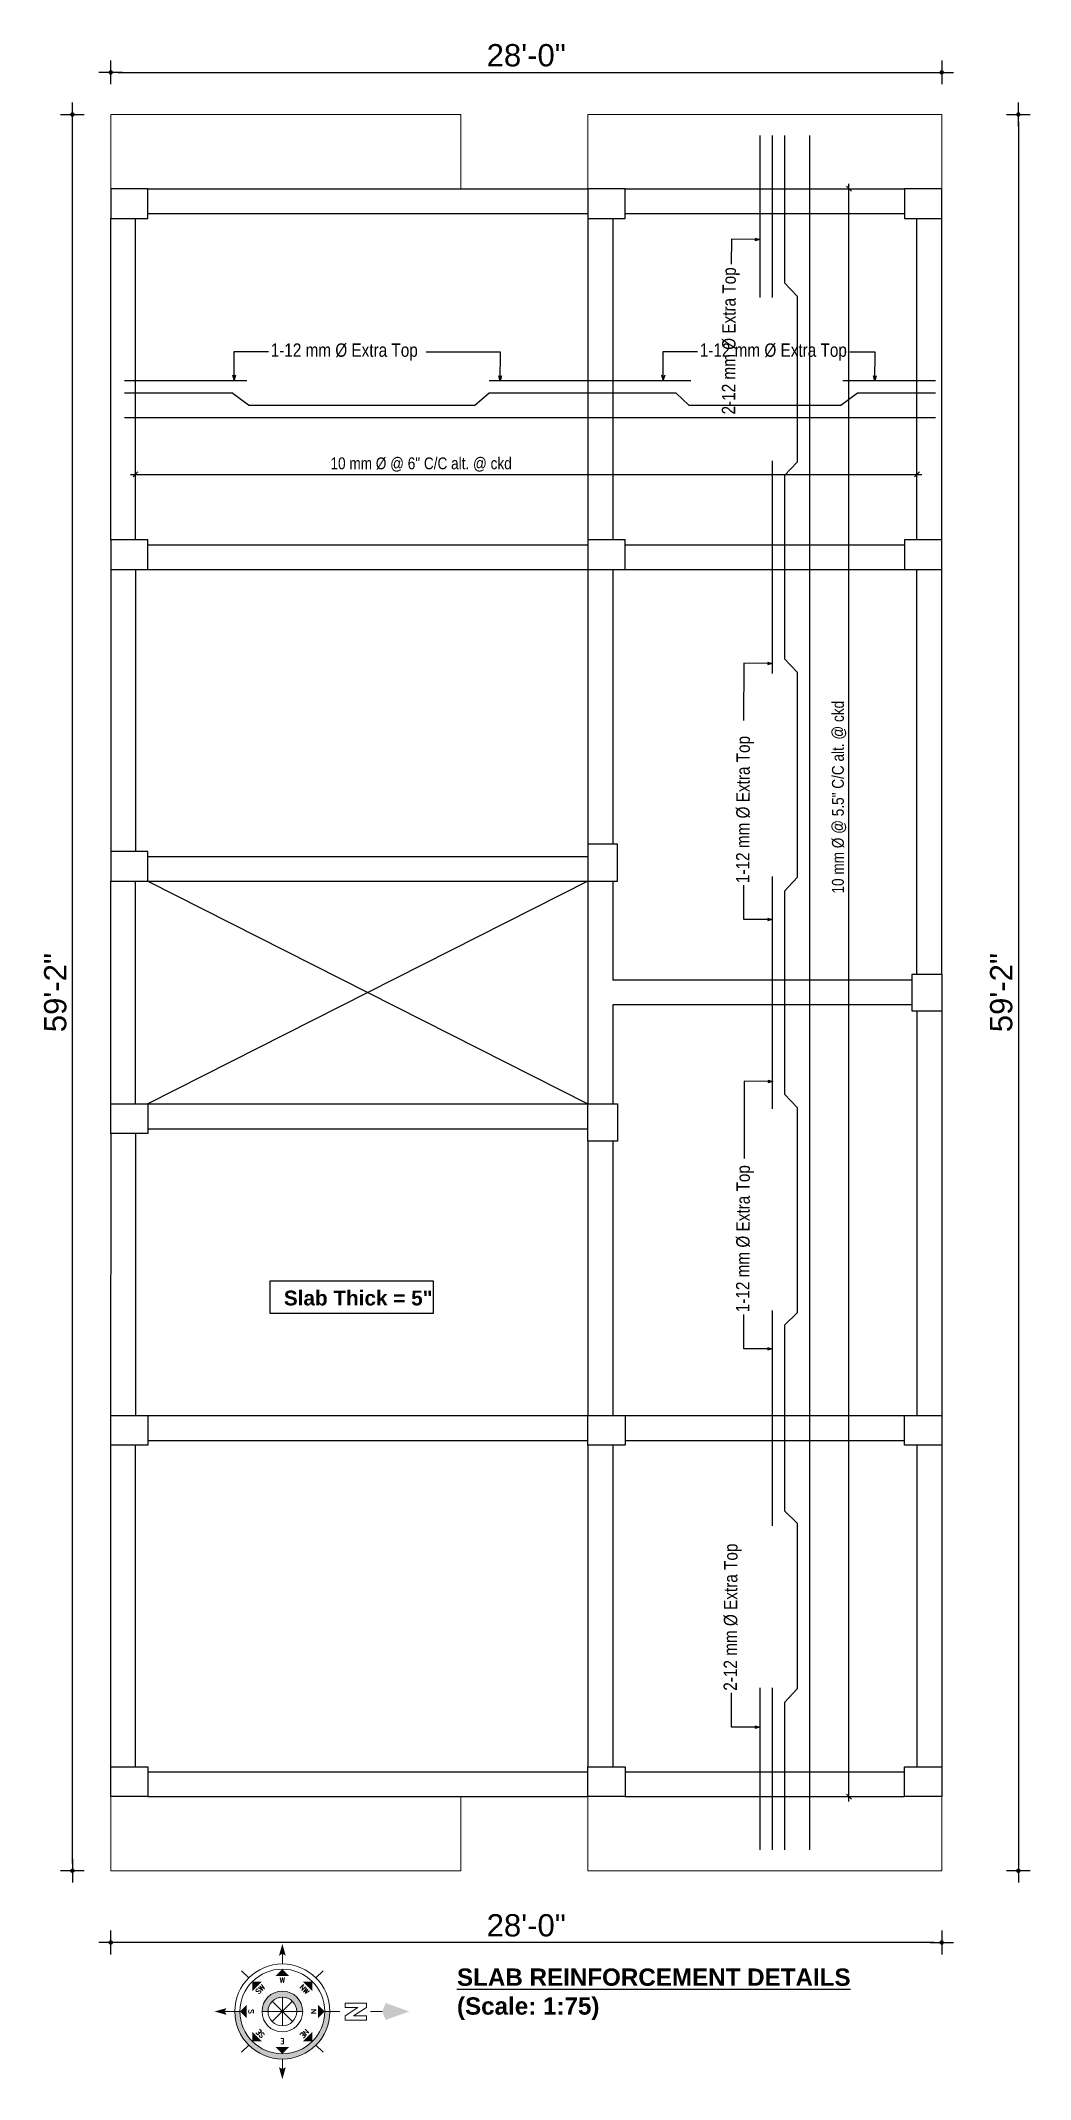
# Model space of a CAD drawing. Header units: inches. Extents: x -100787 to 3653, y -96809 to -8632.
# Drawn here: x -68250 to -67850, y -87951 to -87127 of the extents above; entities that cross this region are included whole.
import ezdxf
from ezdxf.enums import TextEntityAlignment as Align

# ---------------------------------------------------------------- set-up
doc = ezdxf.new("R2010")
doc.units = ezdxf.units.IN
doc.header["$MEASUREMENT"] = 0
doc.header["$PDMODE"] = 99
for name, color, linetype in [('CAPTION', 7, 'Continuous'), ('RCC', 6, 'Continuous'), ('Rod', 1, 'Continuous'), ('TEX', 7, 'Continuous'), ('wall', 3, 'Continuous')]:
    doc.layers.add(name, color=color, linetype=linetype)
doc.layers.add('DIM', color=7, linetype='Continuous', lineweight=15)
doc.layers.add('SB', color=5, linetype='Continuous', lineweight=13)
doc.styles.add('ARIAL', font='arial.ttf')
doc.styles.add('ROMANS', font='romans')
doc.styles.get("Standard").update_dxf_attribs({"font": 'ARIALN.TTF'})
doc.dimstyles.new('3-8', dxfattribs={"dimscale": 1.5, "dimtxt": 6, "dimasz": 2, "dimexe": 0.18, "dimexo": 6, "dimgap": 0, "dimtad": 0, "dimdec": 0, "dimzin": 3, "dimdsep": 46, "dimlunit": 3, "dimtxsty": 'ARIAL', "dimblk": 'DD', "dimcen": 1, "dimse1": 1, "dimse2": 1, "dimclrd": 256, "dimclrt": 256, "dimadec": 0, "dimazin": 0, "dimtfac": 0.5, "dimtdec": 0, "dimtmove": 2, "dimatfit": 0, "dimfxl": 0.18, "dimtvp": 0.75, "dimfrac": 1, "dimtolj": 1, "dimtzin": 0, "dimarcsym": 0})
doc.dimstyles.new('_30', dxfattribs={"dimscale": 0.4, "dimtxt": 7, "dimasz": 5, "dimexe": 6, "dimexo": 2, "dimgap": 2, "dimtad": 1, "dimdec": 0, "dimzin": 3, "dimdsep": 46, "dimlunit": 3, "dimtxsty": 'Standard', "dimblk": 'OBLIQUE', "dimcen": 0, "dimdle": 5, "dimclrt": 7, "dimazin": 0, "dimtfac": 0.0375, "dimtdec": 0, "dimtofl": 0, "dimtmove": 0, "dimatfit": 3, "dimldrblk": 'OPEN30', "dimfxl": 6, "dimtvp": 0.8, "dimtolj": 1, "dimtzin": 0, "dimlwe": -1, "dimarcsym": 0})

msp = doc.modelspace()

# ---------------------------------------------------------------- texts
at = {"layer": 'CAPTION', "ltscale": 2, "char_height": 5.4, "attachment_point": 1, "rotation": 89.74914}
for s, insert in [('2-12 mm %%C Extra Top', (-67974.91, -87278.25)), ('1-12 mm %%C Extra Top', (-67969.21, -87467.7)), ('1-12 mm %%C Extra Top', (-67969.21, -87641.2)), ('2-12 mm %%C Extra Top', (-67974.21, -87794.2))]:
    msp.add_mtext(s, dxfattribs=dict(at, insert=insert))
at = {"layer": 'CAPTION', "ltscale": 2, "char_height": 5.4, "attachment_point": 1}
for insert in [(-68157.32, -87249.55), (-67983.82, -87249.55)]:
    msp.add_mtext('1-12 mm %%C Extra Top', dxfattribs=dict(at, insert=insert))
at = {"layer": 'TEX', "insert": (-68082, -87906.5), "char_height": 7, "width": 256.473, "attachment_point": 1}
msp.add_mtext('{\\fArial Rounded MT Bold|b0|i0|c0|p34;\\LSLAB REINFORCEMENT DETAILS\\P\\l(Scale: 1:75)}', dxfattribs=at)
at = {"layer": 'wall', "color": 7, "lineweight": 25, "insert": (-68152, -87635.5), "char_height": 6, "width": 253.1369, "attachment_point": 4}
msp.add_mtext('{\\fArial Rounded MT Bold|b0|i0|c0|p34;Slab Thick = 5"}', dxfattribs=at)

# ---------------------------------------------------------------- blocks, each defined once
blk = doc.blocks.new('A$C154754DE')
at = {"layer": 'RCC'}
for p, q in [((0, 12), (15, 12)), ((0, 0), (0, 12)), ((15, 12), (15, 0)), ((15, 0), (0, 0))]:
    blk.add_line(p, q, dxfattribs=at)
blk = doc.blocks.new('_Oblique')
at = {"color": 0, "linetype": 'ByBlock', "lineweight": -2}
blk.add_line((-0.5, -0.5), (0.5, 0.5), dxfattribs=at)
blk = doc.blocks.new('_Open30')
at = {"color": 0, "linetype": 'ByBlock', "lineweight": -2}
for p, q in [((-1, 0.27), (0, 0)), ((0, 0), (-1, -0.27)), ((0, 0), (-1, 0))]:
    blk.add_line(p, q, dxfattribs=at)
blk = doc.blocks.new('*D507')
at = {"layer": 'Defpoints', "color": 0}
for p in [(-68212, -87286.2), (-67896, -87286.2), (-67896, -87302.5)]:
    blk.add_point(p, dxfattribs=at)
at = {"layer": 'DIM', "color": 0}
for p, q in [((-68212, -87287), (-68212, -87304.9)), ((-67896, -87287), (-67896, -87304.9))]:
    blk.add_line(p, q, dxfattribs=at)
at = {"layer": 'DIM', "color": 0, "lineweight": -2}
blk.add_line((-68214, -87302.5), (-67894, -87302.5), dxfattribs=at)
at = {"layer": 'DIM', "color": 0, "lineweight": -2, "xscale": 2, "yscale": 2, "zscale": 2, "rotation": 180}
blk.add_blockref('_Oblique', (-68212, -87302.5), dxfattribs=at)
at = {"layer": 'DIM', "color": 0, "lineweight": -2, "xscale": 2, "yscale": 2, "zscale": 2}
blk.add_blockref('_Oblique', (-67896, -87302.5), dxfattribs=at)
at = {"layer": 'DIM', "color": 7, "insert": (-68096.5, -87298.51), "char_height": 2.8, "attachment_point": 5}
blk.add_mtext('\\A1;{\\H1.714x;10 mm %%C @ 6" C/C alt. @ ckd}', dxfattribs=at)
blk = doc.blocks.new('*D508')
at = {"layer": 'Defpoints', "color": 0}
for p in [(-67933, -87187), (-67923.5, -87187), (-67932.5, -87837)]:
    blk.add_point(p, dxfattribs=at)
at = {"layer": 'DIM', "color": 0}
for p, q in [((-67932.2, -87187), (-67921.1, -87187)), ((-67931.7, -87837), (-67921.1, -87837))]:
    blk.add_line(p, q, dxfattribs=at)
at = {"layer": 'DIM', "color": 0, "lineweight": -2}
blk.add_line((-67923.5, -87839), (-67923.5, -87185), dxfattribs=at)
at = {"layer": 'DIM', "color": 0, "lineweight": -2, "xscale": 2, "yscale": 2, "zscale": 2}
for p, rotation in [((-67923.5, -87187), 90), ((-67923.5, -87837), 270)]:
    blk.add_blockref('_Oblique', p, dxfattribs=dict(at, rotation=rotation))
at = {"layer": 'DIM', "color": 7, "insert": (-67927.49, -87433), "char_height": 2.8, "attachment_point": 5, "rotation": 90}
blk.add_mtext('\\A1;{\\H1.714x;10 mm %%C @ 5.5" C/C alt. @ ckd}', dxfattribs=at)
blk = doc.blocks.new('DD')
for p, q in [((-1.6, 0), (1.6, 0)), ((0, 1.6), (0, -1.6))]:
    blk.add_line(p, q)
at = {"const_width": 0.3}
blk.add_lwpolyline([(-0.15, 0, 1), (0.15, 0, 1)], format="xyb", close=True, dxfattribs=at)
blk = doc.blocks.new('*D560')
at = {"layer": 'Defpoints', "color": 0}
for p in [(-67886, -87140), (-68222, -87157), (-67886, -87157)]:
    blk.add_point(p, dxfattribs=at)
at = {"layer": 'Rod', "lineweight": -2}
blk.add_line((-68219, -87140), (-67889, -87140), dxfattribs=at)
at = {"layer": 'Rod', "lineweight": -2, "xscale": 3, "yscale": 3, "zscale": 3, "rotation": 180}
blk.add_blockref('DD', (-68222, -87140), dxfattribs=at)
at = {"layer": 'Rod', "lineweight": -2, "xscale": 3, "yscale": 3, "zscale": 3}
blk.add_blockref('DD', (-67886, -87140), dxfattribs=at)
at = {"layer": 'Rod', "insert": (-68054, -87133.11), "char_height": 9, "attachment_point": 5, "style": 'ARIAL'}
blk.add_mtext('\\A1;28\'-0"', dxfattribs=at)
blk = doc.blocks.new('*D561')
at = {"layer": 'Defpoints', "color": 0}
for p in [(-67886, -87157), (-67886, -87867), (-67855, -87867)]:
    blk.add_point(p, dxfattribs=at)
at = {"layer": 'Rod', "lineweight": -2}
blk.add_line((-67855, -87160), (-67855, -87864), dxfattribs=at)
at = {"layer": 'Rod', "lineweight": -2, "xscale": 3, "yscale": 3, "zscale": 3}
for p, rotation in [((-67855, -87157), 90), ((-67855, -87867), 270)]:
    blk.add_blockref('DD', p, dxfattribs=dict(at, rotation=rotation))
at = {"layer": 'Rod', "insert": (-67861.89, -87512), "char_height": 9, "attachment_point": 5, "rotation": 90, "style": 'ARIAL'}
blk.add_mtext('\\A1;59\'-2"', dxfattribs=at)
blk = doc.blocks.new('*D562')
at = {"layer": 'Defpoints', "color": 0}
for p in [(-68222, -87867), (-67886, -87867), (-68222, -87896)]:
    blk.add_point(p, dxfattribs=at)
at = {"layer": 'Rod', "lineweight": -2}
blk.add_line((-67889, -87896), (-68219, -87896), dxfattribs=at)
at = {"layer": 'Rod', "lineweight": -2, "xscale": 3, "yscale": 3, "zscale": 3, "rotation": 180}
blk.add_blockref('DD', (-68222, -87896), dxfattribs=at)
at = {"layer": 'Rod', "lineweight": -2, "xscale": 3, "yscale": 3, "zscale": 3}
blk.add_blockref('DD', (-67886, -87896), dxfattribs=at)
at = {"layer": 'Rod', "insert": (-68054, -87889.11), "char_height": 9, "attachment_point": 5, "style": 'ARIAL'}
blk.add_mtext('\\A1;28\'-0"', dxfattribs=at)
blk = doc.blocks.new('*D563')
at = {"layer": 'Defpoints', "color": 0}
for p in [(-68237.5, -87157), (-68222, -87157), (-68222, -87867)]:
    blk.add_point(p, dxfattribs=at)
at = {"layer": 'Rod', "lineweight": -2}
blk.add_line((-68237.5, -87864), (-68237.5, -87160), dxfattribs=at)
at = {"layer": 'Rod', "lineweight": -2, "xscale": 3, "yscale": 3, "zscale": 3}
for p, rotation in [((-68237.5, -87157), 90), ((-68237.5, -87867), 270)]:
    blk.add_blockref('DD', p, dxfattribs=dict(at, rotation=rotation))
at = {"layer": 'Rod', "insert": (-68244.39, -87512), "char_height": 9, "attachment_point": 5, "rotation": 90, "style": 'ARIAL'}
blk.add_mtext('\\A1;59\'-2"', dxfattribs=at)
blk = doc.blocks.new('Anno_North_J_Metric')
at = {"linetype": 'ByBlock', "lineweight": -2}
h = blk.add_hatch(color=0, dxfattribs=at)
h.paths.add_polyline_path([(-4.17, 0), (-4.68, 0, 1), (4.68, 0), (4.17, 0, -1)])
h.paths.add_polyline_path([(1.41, 0), (2, 0, 1), (-2, 0), (-1.41, 0, -1)])
at = {"color": 0, "linetype": 'ByBlock', "lineweight": -2}
for p, q in [((0, 4.68), (0, 5.67)), ((-3.31, 3.31), (-4.01, 4.01)), ((3.31, 3.31), (4.01, 4.01)), ((-4.68, 0), (-5.67, 0)), ((-4.68, 0), (-4.17, 0)), ((-1.41, 0), (-2, 0)), ((-1.41, 0), (1.41, 0)), ((1.41, 0), (-1.41, 0)), ((-1, 1), (1, -1)), ((-1, -1), (1, 1)), ((1, -1), (-1, 1)), ((1, 1), (-1, -1)), ((0, 1.41), (0, -1.41)), ((0, -1.41), (0, 1.41)), ((1.41, 0), (2, 0)), ((4.68, 0), (4.17, 0)), ((4.68, 0), (5.67, 0)), ((6.17, 0.4), (6.17, 0.82)), ((6.17, 0.82), (8.27, 0.82)), ((7.43, 0.4), (6.17, 0.4)), ((6.17, -0.44), (7.43, 0.4)), ((8.27, 0.4), (7.01, -0.44)), ((8.27, 0.82), (8.27, 0.4)), ((8.67, 0), (9.83, 0)), ((6.17, -0.86), (6.17, -0.44)), ((8.27, -0.86), (6.17, -0.86)), ((7.01, -0.44), (8.27, -0.44)), ((8.27, -0.44), (8.27, -0.86)), ((-3.31, -3.31), (-4.01, -4.01)), ((3.31, -3.31), (4.01, -4.01)), ((0, -4.68), (0, -5.67))]:
    blk.add_line(p, q, dxfattribs=at)
for radius in [4.68, 4.17, 2, 1.41]:
    blk.add_circle((0, 0), radius, dxfattribs=at)
for points in [[(-0.33, 5.5), (0, 5.67), (0, 6.67)], [(0, 6.67), (0.33, 5.5), (0, 5.67)], [(0, 4.17), (0.67, 3.5), (-0.67, 3.5)], [(-2.95, 2.95), (-2, 2.95), (-2.95, 2)], [(2.95, 2.95), (2.95, 2), (2, 2.95)], [(-6.67, 0), (-5.5, 0.33), (-5.67, 0)], [(-5.5, -0.33), (-5.67, 0), (-6.67, 0)], [(-4.17, 0), (-3.5, 0.67), (-3.5, -0.67)], [(4.17, 0), (3.5, -0.67), (3.5, 0.67)], [(12.5, 0), (10.17, 0.83), (9.83, 0)], [(9.83, 0), (10.17, -0.83), (12.5, 0)], [(-2.95, -2.95), (-2.95, -2), (-2, -2.95)], [(2.95, -2.95), (2, -2.95), (2.95, -2)], [(0, -4.17), (-0.67, -3.5), (0.67, -3.5)], [(0, -6.67), (-0.33, -5.5), (0, -5.67)], [(0.33, -5.5), (0, -5.67), (0, -6.67)]]:
    blk.add_solid(points, dxfattribs=at)
at = {"color": 0, "linetype": 'ByBlock', "lineweight": -2, "style": 'ROMANS'}
for s, rotation, p in [('SW', 45, (-2, 2)), ('NW', 315, (2, 2)), ('S', 270, (-3.33, 0)), ('N', 270, (2.83, 0)), ('SE', 135, (-2, -2)), ('NE', 225, (2, -2)), ('E', 180, (0, -2.67))]:
    blk.add_text(s, height=0.5, rotation=rotation, dxfattribs=at).set_placement(p, align=Align.CENTER)
blk.add_text('W', height=0.5, dxfattribs=at).set_placement((0, 2.83), align=Align.CENTER)

# ---------------------------------------------------------------- dimensions: what is measured, and where the dimension line sits
at = {"layer": 'DIM'}
dim = msp.add_linear_dim(base=(-67923.5, -87187), p1=(-67932.5, -87837), p2=(-67933, -87187), angle=90, text='{\\H1.714x;10 mm %%C @ 5.5" C/C alt. @ ckd}', dimstyle='_30', dxfattribs=at)
dim.commit()
dim.dimension.update_dxf_attribs({"geometry": '*D508', "text_midpoint": (-67923.5, -87433), "dimtype": 160})
dim = msp.add_linear_dim(base=(-67896, -87302.5), p1=(-68212, -87286.2), p2=(-67896, -87286.2), text='{\\H1.714x;10 mm %%C @ 6" C/C alt. @ ckd}', dimstyle='_30', dxfattribs=at)
dim.commit()
dim.dimension.update_dxf_attribs({"geometry": '*D507', "text_midpoint": (-68096.5, -87302.5), "dimtype": 160})
at = {"layer": 'Rod'}
for base, p1, p2, picture, middle in [((-67886, -87140), (-68222, -87157), (-67886, -87157), '*D560', (-68054, -87133.11)), ((-68222, -87896), (-67886, -87867), (-68222, -87867), '*D562', (-68054, -87889.11))]:
    dim = msp.add_linear_dim(base=base, p1=p1, p2=p2, dimstyle='3-8', dxfattribs=at)
    dim.commit()
    dim.dimension.update_dxf_attribs({"geometry": picture, "text_midpoint": middle})
for base, p1, p2, picture, middle in [((-68237.5, -87157), (-68222, -87867), (-68222, -87157), '*D563', (-68244.39, -87512)), ((-67855, -87867), (-67886, -87157), (-67886, -87867), '*D561', (-67861.89, -87512))]:
    dim = msp.add_linear_dim(base=base, p1=p1, p2=p2, angle=90, dimstyle='3-8', dxfattribs=at)
    dim.commit()
    dim.dimension.update_dxf_attribs({"geometry": picture, "text_midpoint": middle})

# ---------------------------------------------------------------- linework, layer by layer
at = {"layer": 'Rod'}
for p, q in [((-67959.5, -87165.5), (-67959.5, -87231)), ((-67954.5, -87165.5), (-67954.5, -87231)), ((-67949.5, -87165.5), (-67949.5, -87225)), ((-67939.5, -87165.5), (-67939.5, -87858.5)), ((-67944.5, -87230.5), (-67949.5, -87225)), ((-67944.5, -87230.5), (-67944.5, -87297.5)), ((-68216.5, -87264.5), (-68167, -87264.5)), ((-68069, -87264.5), (-67987.5, -87264.5)), ((-67926, -87264.5), (-67888.5, -87264.5)), ((-68216.5, -87269.5), (-68173, -87269.5)), ((-68166.26, -87274.5), (-68173, -87269.5)), ((-68166.26, -87274.5), (-68074.78, -87274.5)), ((-68074.78, -87274.5), (-68069, -87269.5)), ((-68069, -87269.5), (-67993.5, -87269.5)), ((-67988.28, -87274.5), (-67993.5, -87269.5)), ((-67988.28, -87274.5), (-67926.76, -87274.5)), ((-67926.76, -87274.5), (-67920, -87269.5)), ((-67920, -87269.5), (-67888.5, -87269.5)), ((-68216.5, -87279.5), (-67888.5, -87279.5)), ((-67954.5, -87297), (-67954.5, -87383)), ((-67944.5, -87297.5), (-67949.5, -87303)), ((-67949.5, -87303), (-67949.5, -87377)), ((-67944.5, -87382.5), (-67949.5, -87377)), ((-67944.5, -87382.5), (-67944.5, -87465.5)), ((-68029.03, -87466.92), (-68207, -87557)), ((-68207, -87467), (-68029.03, -87557)), ((-67954.5, -87465), (-67954.5, -87559)), ((-67944.5, -87465.5), (-67949.5, -87471)), ((-67949.5, -87471), (-67949.5, -87553)), ((-67944.5, -87558.5), (-67949.5, -87553)), ((-67944.5, -87558.5), (-67944.5, -87641.5)), ((-67954.5, -87640.5), (-67954.5, -87727.5)), ((-67944.5, -87641.5), (-67949.5, -87646.5)), ((-67949.5, -87646.5), (-67949.5, -87721.5)), ((-67944.5, -87726.5), (-67949.5, -87721.5)), ((-67944.5, -87726.5), (-67944.5, -87793.5)), ((-67959.5, -87793), (-67959.5, -87858.5)), ((-67954.5, -87793), (-67954.5, -87858.5)), ((-67944.5, -87793.5), (-67949.5, -87799)), ((-67949.5, -87799), (-67949.5, -87858.5))]:
    msp.add_line(p, q, dxfattribs=at)
at = {"layer": 'SB'}
for p, q in [((-68222, -87187), (-68222, -87157)), ((-68222, -87157), (-68080.48, -87157)), ((-68080.48, -87187), (-68080.48, -87157)), ((-68029.04, -87157), (-67886, -87157)), ((-68029.04, -87187), (-68029.04, -87157)), ((-67886, -87187), (-67886, -87157)), ((-68222, -87837), (-68222, -87867)), ((-68080.48, -87837), (-68080.48, -87867)), ((-68029.04, -87837), (-68029.04, -87867)), ((-67886, -87837), (-67886, -87867)), ((-68222, -87867), (-68080.48, -87867)), ((-68029.04, -87867), (-67886, -87867))]:
    msp.add_line(p, q, dxfattribs=at)
at = {"layer": 'TEX'}
msp.add_lwpolyline([(-68157.55, -87628.52), (-68091.59, -87628.52), (-68091.59, -87641.69), (-68157.55, -87641.69)], close=True, dxfattribs=at)
at = {"layer": 'wall'}
for p, q in [((-68207, -87187), (-68029.04, -87187)), ((-68014.04, -87187), (-67901, -87187)), ((-68222, -87329), (-68222, -87199)), ((-68212, -87329), (-68212, -87199)), ((-68207, -87197), (-68029.04, -87197)), ((-68029.04, -87199), (-68029.04, -87329)), ((-68019.04, -87199), (-68019.04, -87329)), ((-68014.04, -87197), (-67901, -87197)), ((-67896, -87329), (-67896, -87199)), ((-67886, -87329), (-67886, -87199)), ((-68206.99, -87331), (-68029.04, -87331)), ((-68014.04, -87331), (-67901, -87331)), ((-68221.99, -87341), (-68222, -87455)), ((-68211.99, -87341), (-68212, -87455)), ((-68206.99, -87341), (-68029.04, -87341)), ((-68029.04, -87341), (-68029.04, -87452)), ((-68019.04, -87341), (-68019.04, -87452)), ((-68014.04, -87341), (-67901, -87341)), ((-67896, -87504.5), (-67896, -87341)), ((-67886, -87504.5), (-67886, -87341)), ((-68207, -87457), (-68029.04, -87456.92)), ((-68222, -87557), (-68222, -87467)), ((-68212, -87557), (-68212, -87467)), ((-68207, -87467), (-68029.03, -87466.92)), ((-68029.04, -87466.92), (-68029.04, -87557)), ((-68019.04, -87466.92), (-68019.04, -87507)), ((-68029.04, -87507), (-68029.04, -87507)), ((-67898, -87506.99), (-68019.04, -87507)), ((-67898, -87516.99), (-68019.04, -87517)), ((-68019.04, -87517), (-68019.04, -87557)), ((-67896, -87519.5), (-67896, -87683)), ((-67886, -87519.5), (-67886, -87683)), ((-68207, -87557), (-68029.03, -87557)), ((-68222, -87569), (-68222.05, -87683)), ((-68212, -87569), (-68212.05, -87683)), ((-68207, -87567), (-68029.03, -87567)), ((-68029.04, -87572), (-68029.04, -87683)), ((-68019.04, -87572), (-68019.04, -87683)), ((-68206.99, -87683), (-68029.04, -87683)), ((-68014.04, -87683), (-67901, -87683)), ((-68222, -87825), (-68222, -87695)), ((-68212, -87825), (-68212, -87695)), ((-68206.99, -87693), (-68029.04, -87693)), ((-68029.04, -87695), (-68029.04, -87825)), ((-68019.04, -87695), (-68019.04, -87825)), ((-68014.04, -87693), (-67901, -87693)), ((-67896, -87695), (-67896, -87825)), ((-67886, -87695), (-67886, -87825)), ((-68207, -87827), (-68029.04, -87827)), ((-68014.04, -87827), (-67901, -87827)), ((-68207, -87837), (-68029.04, -87837)), ((-68014.04, -87837), (-67901, -87837))]:
    msp.add_line(p, q, dxfattribs=at)

# ---------------------------------------------------------------- block references
at = {"layer": 'DIM', "ltscale": 500000, "xscale": 4.107415312464582, "yscale": 4.107415312464582, "zscale": 4.107415327752908}
msp.add_blockref('Anno_North_J_Metric', (-68152.61, -87923.89), dxfattribs=at)
at = {"layer": 'RCC', "xscale": -1}
for p, rotation in [((-68222, -87187), 180), ((-68029.04, -87187), 180), ((-67901, -87187), 180), ((-68222, -87329), 180.0250000000003), ((-68029.04, -87329), 180), ((-67901, -87329), 180), ((-68222, -87455), 180), ((-68029.03, -87467), 270.0248705738387)]:
    msp.add_blockref('A$C154754DE', p, dxfattribs=dict(at, rotation=rotation))
at = {"layer": 'RCC'}
for p, rotation in [((-67898, -87504.49), 269.9751294261613), ((-68029.03, -87557), 269.9751294261613), ((-68222, -87695), 359.9749999994004)]:
    msp.add_blockref('A$C154754DE', p, dxfattribs=dict(at, rotation=rotation))
for p in [(-68222, -87569), (-68029.04, -87695), (-67901, -87695), (-68222, -87837), (-68029.04, -87837), (-67901, -87837)]:
    msp.add_blockref('A$C154754DE', p, dxfattribs=at)

msp.set_redraw_order([(e.dxf.handle, doc.entitydb.next_handle()) for e in msp.query("TEXT MTEXT ATTDEF DIMENSION ARC_DIMENSION")])  # texts and dimensions are drawn at this point

# ---------------------------------------------------------------- leaders
at = {"layer": 'DIM'}
for points in [[(-67959.5, -87207.5), (-67971.05, -87207.36), (-67971.09, -87217.57)], [(-68172.06, -87264.32), (-68172.06, -87252.78), (-68158.2, -87252.78)], [(-67998.56, -87264.32), (-67998.56, -87252.78), (-67984.7, -87252.78)], [(-68064.5, -87264.66), (-68064.41, -87253.11), (-68094.5, -87253.11)], [(-67913, -87264.66), (-67912.91, -87253.11), (-67923.12, -87253.11)], [(-67954.5, -87379), (-67966.05, -87378.86), (-67966.09, -87402)], [(-67954.5, -87482.5), (-67966.05, -87482.45), (-67965.99, -87468.59)], [(-67954.29, -87547.94), (-67965.84, -87547.8), (-67965.88, -87579)], [(-67954.5, -87656), (-67966.05, -87655.95), (-67965.99, -87642.09)], [(-67959.5, -87809), (-67971.05, -87808.95), (-67970.99, -87795.09)]]:
    msp.add_leader(points, dimstyle='_30', dxfattribs=at)

doc.saveas('drawing.dxf')
